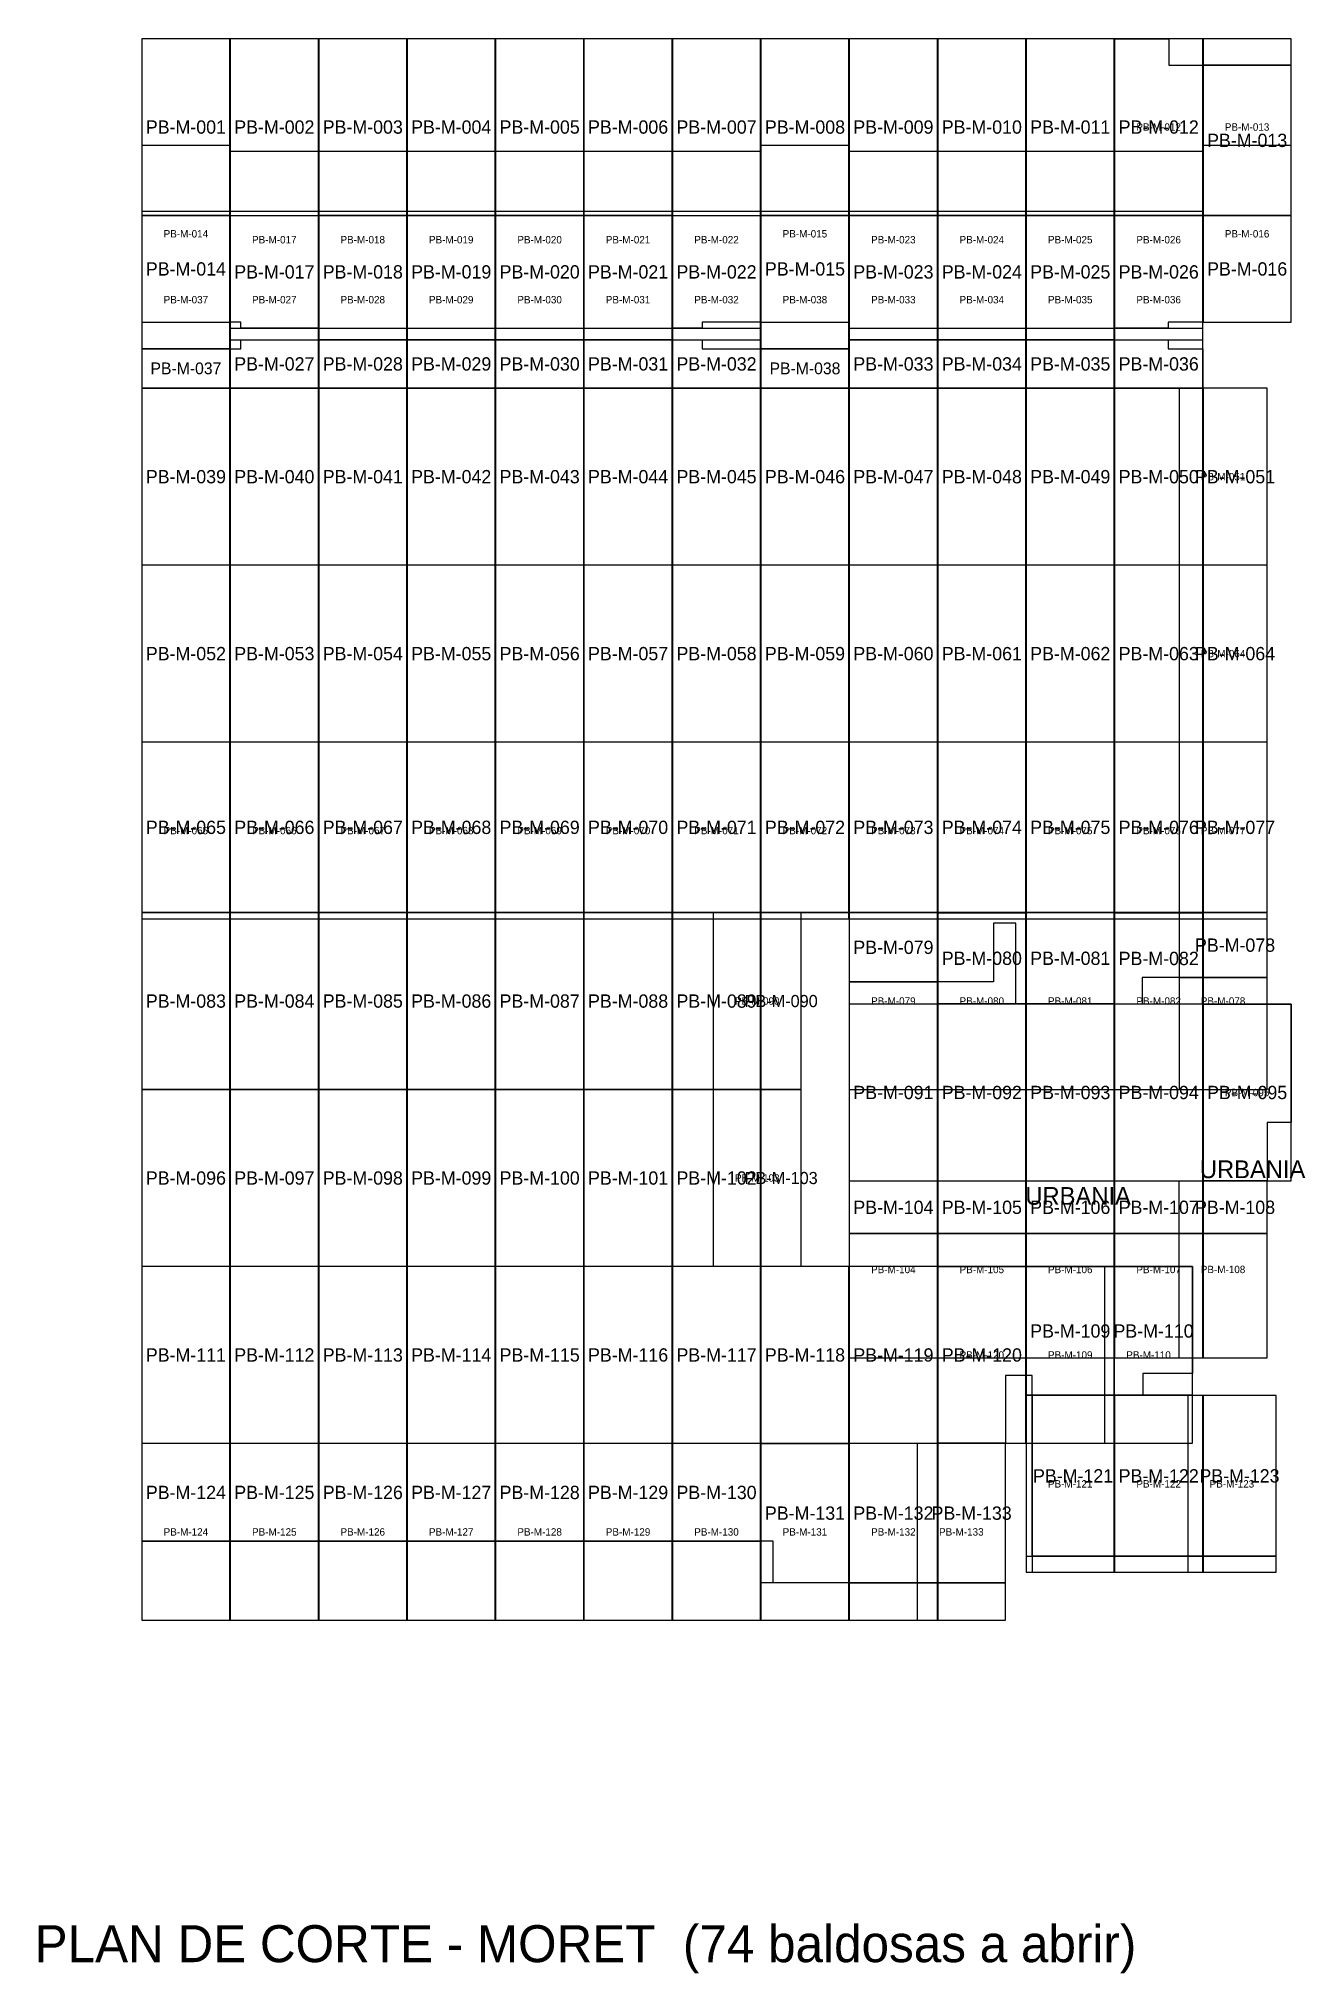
# Model space of a CAD drawing. Header units: metres. Extents: x 315 to 341.7, y -151.2 to -120.
# Drawn here: x 315.76 to 324.33, y -133.77 to -120.7 of the extents above; entities that cross this region are included whole.
import ezdxf
from ezdxf.enums import TextEntityAlignment as Align

# ---------------------------------------------------------------- set-up
doc = ezdxf.new("R2010")
doc.units = ezdxf.units.M
for name, color, linetype in [('CORTE-TEXTO', 5, 'Continuous'), ('ETIQUETAS', 7, 'Continuous'), ('PISO-MORET', 30, 'Continuous'), ('SOBRANTES-MAPA', 6, 'Continuous'), ('SOBRANTES-RECORTE', 2, 'Continuous'), ('SOBRANTES-TEXTO', 6, 'Continuous'), ('URBANIA-LAVANDERIA', 5, 'Continuous')]:
    doc.layers.add(name, color=color, linetype=linetype)

msp = doc.modelspace()

# ---------------------------------------------------------------- texts
at = {"layer": 'CORTE-TEXTO'}
msp.add_text('PLAN DE CORTE - MORET  (74 baldosas a abrir)', height=0.25, dxfattribs=at).set_placement((319.4588, -133.5738), align=Align.MIDDLE_CENTER)
at = {"layer": 'ETIQUETAS'}
for s, height, p in [('PB-M-001', 0.09, (316.757, -121.296)), ('PB-M-002', 0.09, (317.355, -121.296)), ('PB-M-003', 0.09, (317.953, -121.296)), ('PB-M-004', 0.09, (318.551, -121.296)), ('PB-M-005', 0.09, (319.149, -121.296)), ('PB-M-006', 0.09, (319.747, -121.296)), ('PB-M-007', 0.09, (320.345, -121.296)), ('PB-M-008', 0.09, (320.943, -121.296)), ('PB-M-009', 0.09, (321.541, -121.296)), ('PB-M-010', 0.09, (322.139, -121.296)), ('PB-M-011', 0.09, (322.737, -121.296)), ('PB-M-012', 0.09, (323.335, -121.296)), ('PB-M-013', 0.09, (323.933, -121.386)), ('PB-M-014', 0.09, (316.757, -122.255)), ('PB-M-017', 0.09, (317.355, -122.275)), ('PB-M-018', 0.09, (317.953, -122.275)), ('PB-M-019', 0.09, (318.551, -122.275)), ('PB-M-020', 0.09, (319.149, -122.275)), ('PB-M-021', 0.09, (319.747, -122.275)), ('PB-M-022', 0.09, (320.345, -122.275)), ('PB-M-015', 0.09, (320.943, -122.255)), ('PB-M-023', 0.09, (321.541, -122.275)), ('PB-M-024', 0.09, (322.139, -122.275)), ('PB-M-025', 0.09, (322.737, -122.275)), ('PB-M-026', 0.09, (323.335, -122.275)), ('PB-M-016', 0.09, (323.933, -122.255)), ('PB-M-037', 0.07959, (316.757, -122.927)), ('PB-M-027', 0.09, (317.355, -122.897)), ('PB-M-028', 0.09, (317.953, -122.897)), ('PB-M-029', 0.09, (318.551, -122.897)), ('PB-M-030', 0.09, (319.149, -122.897)), ('PB-M-031', 0.09, (319.747, -122.897)), ('PB-M-032', 0.09, (320.345, -122.897)), ('PB-M-038', 0.07959, (320.943, -122.927)), ('PB-M-033', 0.09, (321.541, -122.897)), ('PB-M-034', 0.09, (322.139, -122.897)), ('PB-M-035', 0.09, (322.737, -122.897)), ('PB-M-036', 0.09, (323.335, -122.897)), ('PB-M-039', 0.09, (316.757, -123.659)), ('PB-M-040', 0.09, (317.355, -123.659)), ('PB-M-041', 0.09, (317.953, -123.659)), ('PB-M-042', 0.09, (318.551, -123.659)), ('PB-M-043', 0.09, (319.149, -123.659)), ('PB-M-044', 0.09, (319.747, -123.659)), ('PB-M-045', 0.09, (320.345, -123.659)), ('PB-M-046', 0.09, (320.943, -123.659)), ('PB-M-047', 0.09, (321.541, -123.659)), ('PB-M-048', 0.09, (322.139, -123.659)), ('PB-M-049', 0.09, (322.737, -123.659)), ('PB-M-050', 0.09, (323.335, -123.659)), ('PB-M-051', 0.09, (323.851, -123.659)), ('PB-M-052', 0.09, (316.757, -124.855)), ('PB-M-053', 0.09, (317.355, -124.855)), ('PB-M-054', 0.09, (317.953, -124.855)), ('PB-M-055', 0.09, (318.551, -124.855)), ('PB-M-056', 0.09, (319.149, -124.855)), ('PB-M-057', 0.09, (319.747, -124.855)), ('PB-M-058', 0.09, (320.345, -124.855)), ('PB-M-059', 0.09, (320.943, -124.855)), ('PB-M-060', 0.09, (321.541, -124.855)), ('PB-M-061', 0.09, (322.139, -124.855)), ('PB-M-062', 0.09, (322.737, -124.855)), ('PB-M-063', 0.09, (323.335, -124.855)), ('PB-M-064', 0.09, (323.851, -124.855)), ('PB-M-065', 0.09, (316.757, -126.029)), ('PB-M-066', 0.09, (317.355, -126.029)), ('PB-M-067', 0.09, (317.953, -126.029)), ('PB-M-068', 0.09, (318.551, -126.029)), ('PB-M-069', 0.09, (319.149, -126.029)), ('PB-M-070', 0.09, (319.747, -126.029)), ('PB-M-071', 0.09, (320.345, -126.029)), ('PB-M-072', 0.09, (320.943, -126.029)), ('PB-M-073', 0.09, (321.541, -126.029)), ('PB-M-074', 0.09, (322.139, -126.029)), ('PB-M-075', 0.09, (322.737, -126.029)), ('PB-M-076', 0.09, (323.335, -126.029)), ('PB-M-077', 0.09, (323.851, -126.029)), ('PB-M-079', 0.09, (321.541, -126.84)), ('PB-M-078', 0.09, (323.851, -126.825)), ('PB-M-080', 0.09, (322.139, -126.914)), ('PB-M-081', 0.09, (322.737, -126.914)), ('PB-M-082', 0.09, (323.335, -126.915)), ('PB-M-083', 0.09, (316.757, -127.203)), ('PB-M-084', 0.09, (317.355, -127.203)), ('PB-M-085', 0.09, (317.953, -127.203)), ('PB-M-086', 0.09, (318.551, -127.203)), ('PB-M-087', 0.09, (319.149, -127.203)), ('PB-M-088', 0.09, (319.747, -127.203)), ('PB-M-089', 0.09, (320.345, -127.203)), ('PB-M-090', 0.08211, (320.782, -127.203)), ('PB-M-091', 0.09, (321.541, -127.821)), ('PB-M-092', 0.09, (322.139, -127.821)), ('PB-M-093', 0.09, (322.737, -127.821)), ('PB-M-094', 0.09, (323.335, -127.821)), ('PB-M-095', 0.09, (323.933, -127.821)), ('PB-M-096', 0.09, (316.757, -128.399)), ('PB-M-097', 0.09, (317.355, -128.399)), ('PB-M-098', 0.09, (317.953, -128.399)), ('PB-M-099', 0.09, (318.551, -128.399)), ('PB-M-100', 0.09, (319.149, -128.399)), ('PB-M-101', 0.09, (319.747, -128.399)), ('PB-M-102', 0.09, (320.345, -128.399)), ('PB-M-103', 0.08211, (320.782, -128.399)), ('PB-M-104', 0.09, (321.541, -128.597)), ('PB-M-105', 0.09, (322.139, -128.597)), ('PB-M-106', 0.09, (322.737, -128.597)), ('PB-M-107', 0.09, (323.335, -128.597)), ('PB-M-108', 0.09, (323.851, -128.597)), ('PB-M-109', 0.09, (322.737, -129.433)), ('PB-M-110', 0.09, (323.3, -129.433)), ('PB-M-111', 0.09, (316.757, -129.595)), ('PB-M-112', 0.09, (317.355, -129.595)), ('PB-M-113', 0.09, (317.953, -129.595)), ('PB-M-114', 0.09, (318.551, -129.595)), ('PB-M-115', 0.09, (319.149, -129.595)), ('PB-M-116', 0.09, (319.747, -129.595)), ('PB-M-117', 0.09, (320.345, -129.595)), ('PB-M-118', 0.09, (320.943, -129.595)), ('PB-M-119', 0.09, (321.541, -129.595)), ('PB-M-120', 0.09, (322.139, -129.595)), ('PB-M-124', 0.09, (316.757, -130.524)), ('PB-M-125', 0.09, (317.355, -130.524)), ('PB-M-126', 0.09, (317.953, -130.524)), ('PB-M-127', 0.09, (318.551, -130.524)), ('PB-M-128', 0.09, (319.149, -130.524)), ('PB-M-129', 0.09, (319.747, -130.524)), ('PB-M-130', 0.09, (320.345, -130.524)), ('PB-M-121', 0.09, (322.756, -130.412)), ('PB-M-122', 0.09, (323.335, -130.412)), ('PB-M-123', 0.09, (323.881, -130.412)), ('PB-M-131', 0.09, (320.943, -130.664)), ('PB-M-132', 0.09, (321.541, -130.664)), ('PB-M-133', 0.09, (322.07, -130.664))]:
    msp.add_text(s, height=height, dxfattribs=at).set_placement(p, align=Align.MIDDLE_CENTER)
at = {"layer": 'SOBRANTES-TEXTO'}
for s, p in [('PB-M-012', (323.3347, -121.2959)), ('PB-M-013', (323.9326, -121.2959)), ('PB-M-014', (316.7568, -122.0175)), ('PB-M-017', (317.3548, -122.0575)), ('PB-M-018', (317.9528, -122.0575)), ('PB-M-019', (318.5508, -122.0575)), ('PB-M-020', (319.1488, -122.0575)), ('PB-M-021', (319.7467, -122.0575)), ('PB-M-022', (320.3447, -122.0575)), ('PB-M-015', (320.9427, -122.0175)), ('PB-M-023', (321.5407, -122.0575)), ('PB-M-024', (322.1387, -122.0575)), ('PB-M-025', (322.7367, -122.0575)), ('PB-M-026', (323.3347, -122.0575)), ('PB-M-016', (323.9326, -122.0175)), ('PB-M-037', (316.7568, -122.4629)), ('PB-M-027', (317.3548, -122.4629)), ('PB-M-028', (317.9528, -122.4629)), ('PB-M-029', (318.5508, -122.4629)), ('PB-M-030', (319.1488, -122.4629)), ('PB-M-031', (319.7467, -122.4629)), ('PB-M-032', (320.3447, -122.4629)), ('PB-M-038', (320.9427, -122.4629)), ('PB-M-033', (321.5407, -122.4629)), ('PB-M-034', (322.1387, -122.4629)), ('PB-M-035', (322.7367, -122.4629)), ('PB-M-036', (323.3347, -122.4629)), ('PB-M-051', (323.7702, -123.6589)), ('PB-M-064', (323.7702, -124.8549)), ('PB-M-065', (316.7568, -126.0509)), ('PB-M-066', (317.3548, -126.0509)), ('PB-M-067', (317.9528, -126.0509)), ('PB-M-068', (318.5508, -126.0509)), ('PB-M-069', (319.1488, -126.0509)), ('PB-M-070', (319.7467, -126.0509)), ('PB-M-071', (320.3447, -126.0509)), ('PB-M-072', (320.9427, -126.0509)), ('PB-M-073', (321.5407, -126.0509)), ('PB-M-074', (322.1387, -126.0509)), ('PB-M-075', (322.7367, -126.0509)), ('PB-M-076', (323.3347, -126.0509)), ('PB-M-077', (323.7702, -126.0509)), ('PB-M-090', (320.6204, -127.2029)), ('PB-M-079', (321.5407, -127.2029)), ('PB-M-080', (322.1387, -127.2029)), ('PB-M-081', (322.7367, -127.2029)), ('PB-M-082', (323.3347, -127.2029)), ('PB-M-078', (323.7702, -127.2029)), ('PB-M-095', (323.9326, -127.8212)), ('PB-M-103', (320.6204, -128.3989)), ('PB-M-104', (321.5407, -129.0172)), ('PB-M-105', (322.1387, -129.0172)), ('PB-M-106', (322.7367, -129.0172)), ('PB-M-107', (323.3347, -129.0172)), ('PB-M-108', (323.77, -129.017)), ('PB-M-120', (322.1387, -129.5949)), ('PB-M-109', (322.7367, -129.5949)), ('PB-M-110', (323.2662, -129.5949)), ('PB-M-121', (322.7366, -130.4661)), ('PB-M-122', (323.3347, -130.4661)), ('PB-M-123', (323.8301, -130.4661)), ('PB-M-124', (316.7568, -130.7909)), ('PB-M-125', (317.3548, -130.7909)), ('PB-M-126', (317.9528, -130.7909)), ('PB-M-127', (318.5508, -130.7909)), ('PB-M-128', (319.1488, -130.7909)), ('PB-M-129', (319.7467, -130.7909)), ('PB-M-130', (320.3447, -130.7909)), ('PB-M-131', (320.9427, -130.7909)), ('PB-M-132', (321.5407, -130.7909)), ('PB-M-133', (322.0003, -130.7909))]:
    msp.add_text(s, height=0.05, dxfattribs=at).set_placement(p, align=Align.MIDDLE_CENTER)
at = {"layer": 'URBANIA-LAVANDERIA'}
for p in [(323.97, -128.34), (322.79, -128.52)]:
    msp.add_text('URBANIA', height=0.12, dxfattribs=at).set_placement(p, align=Align.MIDDLE_CENTER)

# ---------------------------------------------------------------- linework, layer by layer
at = {"layer": 'PISO-MORET'}
for points in [[(316.4588, -121.8929), (317.0548, -121.8929), (317.0548, -120.6989), (316.4588, -120.6989)], [(317.0568, -121.8929), (317.6528, -121.8929), (317.6528, -120.6989), (317.0568, -120.6989)], [(317.6548, -121.8929), (318.2508, -121.8929), (318.2508, -120.6989), (317.6548, -120.6989)], [(318.2528, -121.8929), (318.8488, -121.8929), (318.8488, -120.6989), (318.2528, -120.6989)], [(318.8508, -121.8929), (319.4468, -121.8929), (319.4468, -120.6989), (318.8508, -120.6989)], [(319.4487, -121.8929), (320.0447, -121.8929), (320.0447, -120.6989), (319.4487, -120.6989)], [(320.0467, -121.8929), (320.6427, -121.8929), (320.6427, -120.6989), (320.0467, -120.6989)], [(320.6447, -121.8929), (321.2407, -121.8929), (321.2407, -120.6989), (320.6447, -120.6989)], [(321.2427, -121.8929), (321.8387, -121.8929), (321.8387, -120.6989), (321.2427, -120.6989)], [(321.8407, -121.8929), (322.4367, -121.8929), (322.4367, -120.6989), (321.8407, -120.6989)], [(322.4387, -121.8929), (323.0347, -121.8929), (323.0347, -120.6989), (322.4387, -120.6989)], [(323.6327, -121.8929), (323.0367, -121.8929), (323.0367, -120.6989), (323.4043, -120.6989), (323.4043, -120.8789), (323.6327, -120.8789)], [(323.6346, -121.8929), (324.2306, -121.8929), (324.2306, -120.8789), (323.6346, -120.8789)], [(316.4588, -122.6145), (317.0548, -122.6145), (317.0548, -121.8948), (316.4588, -121.8948)], [(317.0568, -121.8948), (317.6528, -121.8948), (317.6528, -122.6545), (317.1288, -122.6545), (317.1288, -122.6145), (317.0568, -122.6145)], [(317.6548, -122.6545), (318.2508, -122.6545), (318.2508, -121.8948), (317.6548, -121.8948)], [(318.2528, -122.6545), (318.8488, -122.6545), (318.8488, -121.8948), (318.2528, -121.8948)], [(318.8508, -122.6545), (319.4468, -122.6545), (319.4468, -121.8948), (318.8508, -121.8948)], [(319.4487, -122.6545), (320.0447, -122.6545), (320.0447, -121.8948), (319.4487, -121.8948)], [(320.0467, -122.6545), (320.0467, -121.8948), (320.6427, -121.8948), (320.6427, -122.6145), (320.2485, -122.6145), (320.2485, -122.6545)], [(320.6447, -122.6145), (321.2407, -122.6145), (321.2407, -121.8948), (320.6447, -121.8948)], [(321.2427, -122.6545), (321.8387, -122.6545), (321.8387, -121.8948), (321.2427, -121.8948)], [(321.8407, -122.6545), (322.4367, -122.6545), (322.4367, -121.8948), (321.8407, -121.8948)], [(322.4387, -122.6545), (323.0347, -122.6545), (323.0347, -121.8948), (322.4387, -121.8948)], [(323.0367, -122.6545), (323.0367, -121.8948), (323.6327, -121.8948), (323.6327, -122.6145), (323.3983, -122.6145), (323.3983, -122.6545)], [(323.6346, -122.6145), (324.2306, -122.6145), (324.2306, -121.8948), (323.6346, -121.8948)], [(317.6528, -122.7346), (317.6528, -123.0599), (317.0568, -123.0599), (317.0568, -122.7945), (317.1288, -122.7945), (317.1288, -122.7346)], [(317.6548, -123.0599), (318.2508, -123.0599), (318.2508, -122.7346), (317.6548, -122.7346)], [(318.2528, -123.0599), (318.8488, -123.0599), (318.8488, -122.7346), (318.2528, -122.7346)], [(318.8508, -123.0599), (319.4468, -123.0599), (319.4468, -122.7346), (318.8508, -122.7346)], [(319.4487, -123.0599), (320.0447, -123.0599), (320.0447, -122.7346), (319.4487, -122.7346)], [(320.6427, -123.0599), (320.0467, -123.0599), (320.0467, -122.7346), (320.2485, -122.7346), (320.2485, -122.7945), (320.6427, -122.7945)], [(321.2427, -123.0599), (321.8387, -123.0599), (321.8387, -122.7346), (321.2427, -122.7346)], [(321.8407, -123.0599), (322.4367, -123.0599), (322.4367, -122.7346), (321.8407, -122.7346)], [(322.4387, -123.0599), (323.0347, -123.0599), (323.0347, -122.7346), (322.4387, -122.7346)], [(323.6327, -123.0599), (323.0367, -123.0599), (323.0367, -122.7346), (323.3983, -122.7346), (323.3983, -122.7945), (323.6327, -122.7945)], [(316.4588, -123.0599), (317.0548, -123.0599), (317.0548, -122.7946), (316.4588, -122.7946)], [(320.6447, -123.0599), (321.2407, -123.0599), (321.2407, -122.7946), (320.6447, -122.7946)], [(316.4588, -124.2559), (317.0548, -124.2559), (317.0548, -123.0619), (316.4588, -123.0619)], [(317.0568, -124.2559), (317.6528, -124.2559), (317.6528, -123.0619), (317.0568, -123.0619)], [(317.6548, -124.2559), (318.2508, -124.2559), (318.2508, -123.0619), (317.6548, -123.0619)], [(318.2528, -124.2559), (318.8488, -124.2559), (318.8488, -123.0619), (318.2528, -123.0619)], [(318.8508, -124.2559), (319.4468, -124.2559), (319.4468, -123.0619), (318.8508, -123.0619)], [(319.4487, -124.2559), (320.0447, -124.2559), (320.0447, -123.0619), (319.4487, -123.0619)], [(320.0467, -124.2559), (320.6427, -124.2559), (320.6427, -123.0619), (320.0467, -123.0619)], [(320.6447, -124.2559), (321.2407, -124.2559), (321.2407, -123.0619), (320.6447, -123.0619)], [(321.2427, -124.2559), (321.8387, -124.2559), (321.8387, -123.0619), (321.2427, -123.0619)], [(321.8407, -124.2559), (322.4367, -124.2559), (322.4367, -123.0619), (321.8407, -123.0619)], [(322.4387, -124.2559), (323.0347, -124.2559), (323.0347, -123.0619), (322.4387, -123.0619)], [(323.0367, -124.2559), (323.6327, -124.2559), (323.6327, -123.0619), (323.0367, -123.0619)], [(323.6346, -124.2559), (324.0682, -124.2559), (324.0682, -123.0619), (323.6346, -123.0619)], [(316.4588, -125.4519), (317.0548, -125.4519), (317.0548, -124.2579), (316.4588, -124.2579)], [(317.0568, -125.4519), (317.6528, -125.4519), (317.6528, -124.2579), (317.0568, -124.2579)], [(317.6548, -125.4519), (318.2508, -125.4519), (318.2508, -124.2579), (317.6548, -124.2579)], [(318.2528, -125.4519), (318.8488, -125.4519), (318.8488, -124.2579), (318.2528, -124.2579)], [(318.8508, -125.4519), (319.4468, -125.4519), (319.4468, -124.2579), (318.8508, -124.2579)], [(319.4487, -125.4519), (320.0447, -125.4519), (320.0447, -124.2579), (319.4487, -124.2579)], [(320.0467, -125.4519), (320.6427, -125.4519), (320.6427, -124.2579), (320.0467, -124.2579)], [(320.6447, -125.4519), (321.2407, -125.4519), (321.2407, -124.2579), (320.6447, -124.2579)], [(321.2427, -125.4519), (321.8387, -125.4519), (321.8387, -124.2579), (321.2427, -124.2579)], [(321.8407, -125.4519), (322.4367, -125.4519), (322.4367, -124.2579), (321.8407, -124.2579)], [(322.4387, -125.4519), (323.0347, -125.4519), (323.0347, -124.2579), (322.4387, -124.2579)], [(323.0367, -125.4519), (323.6327, -125.4519), (323.6327, -124.2579), (323.0367, -124.2579)], [(323.6346, -125.4519), (324.0682, -125.4519), (324.0682, -124.2579), (323.6346, -124.2579)], [(316.4588, -126.6039), (317.0548, -126.6039), (317.0548, -125.4539), (316.4588, -125.4539)], [(317.0568, -126.6039), (317.6528, -126.6039), (317.6528, -125.4539), (317.0568, -125.4539)], [(317.6548, -126.6039), (318.2508, -126.6039), (318.2508, -125.4539), (317.6548, -125.4539)], [(318.2528, -126.6039), (318.8488, -126.6039), (318.8488, -125.4539), (318.2528, -125.4539)], [(318.8508, -126.6039), (319.4468, -126.6039), (319.4468, -125.4539), (318.8508, -125.4539)], [(319.4487, -126.6039), (320.0447, -126.6039), (320.0447, -125.4539), (319.4487, -125.4539)], [(320.0467, -126.6039), (320.6427, -126.6039), (320.6427, -125.4539), (320.0467, -125.4539)], [(320.6447, -126.6039), (321.2407, -126.6039), (321.2407, -125.4539), (320.6447, -125.4539)], [(321.2427, -126.6039), (321.8387, -126.6039), (321.8387, -125.4539), (321.2427, -125.4539)], [(321.8407, -126.6039), (322.4367, -126.6039), (322.4367, -125.4539), (321.8407, -125.4539)], [(322.4387, -126.6039), (323.0347, -126.6039), (323.0347, -125.4539), (322.4387, -125.4539)], [(323.0367, -126.6039), (323.6327, -126.6039), (323.6327, -125.4539), (323.0367, -125.4539)], [(323.6346, -126.6039), (324.0682, -126.6039), (324.0682, -125.4539), (323.6346, -125.4539)], [(316.4588, -127.7999), (317.0548, -127.7999), (317.0548, -126.6059), (316.4588, -126.6059)], [(317.0568, -127.7999), (317.6528, -127.7999), (317.6528, -126.6059), (317.0568, -126.6059)], [(317.6548, -127.7999), (318.2508, -127.7999), (318.2508, -126.6059), (317.6548, -126.6059)], [(318.2528, -127.7999), (318.8488, -127.7999), (318.8488, -126.6059), (318.2528, -126.6059)], [(318.8508, -127.7999), (319.4468, -127.7999), (319.4468, -126.6059), (318.8508, -126.6059)], [(319.4487, -127.7999), (320.0447, -127.7999), (320.0447, -126.6059), (319.4487, -126.6059)], [(320.0467, -127.7999), (320.6427, -127.7999), (320.6427, -126.6059), (320.0467, -126.6059)], [(320.6447, -127.7999), (320.9184, -127.7999), (320.9184, -126.6059), (320.6447, -126.6059)], [(321.2427, -127.0739), (321.8387, -127.0739), (321.8387, -126.6059), (321.2427, -126.6059)], [(321.8407, -126.6059), (322.4367, -126.6059), (322.4367, -127.2222), (322.3683, -127.2222), (322.3683, -126.6769), (322.2188, -126.6769), (322.2188, -127.0739), (321.8407, -127.0739)], [(322.4387, -127.2222), (323.0347, -127.2222), (323.0347, -126.6059), (322.4387, -126.6059)], [(323.0367, -127.2242), (323.0367, -126.6059), (323.6327, -126.6059), (323.6327, -127.0442), (323.2227, -127.0442), (323.2227, -127.2242)], [(323.6346, -127.0442), (324.0682, -127.0442), (324.0682, -126.6059), (323.6346, -126.6059)], [(321.2427, -128.4182), (321.8387, -128.4182), (321.8387, -127.2242), (321.2427, -127.2242)], [(321.8407, -128.4182), (322.4367, -128.4182), (322.4367, -127.2242), (321.8407, -127.2242)], [(322.4387, -128.4182), (323.0347, -128.4182), (323.0347, -127.2242), (322.4387, -127.2242)], [(323.0367, -128.4182), (323.6327, -128.4182), (323.6327, -127.2242), (323.0367, -127.2242)], [(323.6346, -128.4182), (323.6346, -127.2242), (324.2306, -127.2242), (324.2306, -128.0241), (324.0682, -128.0241), (324.0682, -128.4182)], [(316.4588, -128.9959), (317.0548, -128.9959), (317.0548, -127.8019), (316.4588, -127.8019)], [(317.0568, -128.9959), (317.6528, -128.9959), (317.6528, -127.8019), (317.0568, -127.8019)], [(317.6548, -128.9959), (318.2508, -128.9959), (318.2508, -127.8019), (317.6548, -127.8019)], [(318.2528, -128.9959), (318.8488, -128.9959), (318.8488, -127.8019), (318.2528, -127.8019)], [(318.8508, -128.9959), (319.4468, -128.9959), (319.4468, -127.8019), (318.8508, -127.8019)], [(319.4487, -128.9959), (320.0447, -128.9959), (320.0447, -127.8019), (319.4487, -127.8019)], [(320.0467, -128.9959), (320.6427, -128.9959), (320.6427, -127.8019), (320.0467, -127.8019)], [(320.6447, -128.9959), (320.9184, -128.9959), (320.9184, -127.8019), (320.6447, -127.8019)], [(321.2427, -128.7741), (321.8387, -128.7741), (321.8387, -128.4202), (321.2427, -128.4202)], [(321.8407, -128.7741), (322.4367, -128.7741), (322.4367, -128.4202), (321.8407, -128.4202)], [(322.4387, -128.7741), (323.0347, -128.7741), (323.0347, -128.4202), (322.4387, -128.4202)], [(323.0367, -128.7741), (323.6327, -128.7741), (323.6327, -128.4202), (323.0367, -128.4202)], [(323.635, -128.774), (324.068, -128.774), (324.068, -128.42), (323.635, -128.42)], [(316.4588, -130.1919), (317.0548, -130.1919), (317.0548, -128.9979), (316.4588, -128.9979)], [(317.0568, -130.1919), (317.6528, -130.1919), (317.6528, -128.9979), (317.0568, -128.9979)], [(317.6548, -130.1919), (318.2508, -130.1919), (318.2508, -128.9979), (317.6548, -128.9979)], [(318.2528, -130.1919), (318.8488, -130.1919), (318.8488, -128.9979), (318.2528, -128.9979)], [(318.8508, -130.1919), (319.4468, -130.1919), (319.4468, -128.9979), (318.8508, -128.9979)], [(319.4487, -130.1919), (320.0447, -130.1919), (320.0447, -128.9979), (319.4487, -128.9979)], [(320.0467, -130.1919), (320.6427, -130.1919), (320.6427, -128.9979), (320.0467, -128.9979)], [(320.6447, -130.1919), (321.2407, -130.1919), (321.2407, -128.9979), (320.6447, -128.9979)], [(321.2427, -130.1919), (321.8387, -130.1919), (321.8387, -128.9979), (321.2427, -128.9979)], [(321.8407, -130.1919), (321.8407, -128.9979), (322.4367, -128.9979), (322.4367, -130.1919), (322.4367, -130.1919), (322.4367, -129.734), (322.2983, -129.734), (322.2983, -130.1919)], [(322.4387, -128.9979), (323.0347, -128.9979), (323.0347, -129.8671), (322.4783, -129.8671), (322.4783, -129.734), (322.4387, -129.734)], [(323.0367, -129.8671), (323.0367, -128.9979), (323.5642, -128.9979), (323.5642, -129.7191), (323.2283, -129.7191), (323.2283, -129.8671)], [(322.4783, -130.9539), (323.0346, -130.9539), (323.0346, -129.8691), (322.4783, -129.8691)], [(323.0367, -130.9539), (323.6327, -130.9539), (323.6327, -129.8691), (323.0367, -129.8691)], [(323.6346, -130.9539), (324.1281, -130.9539), (324.1281, -129.8691), (323.6346, -129.8691)], [(316.4588, -130.8539), (317.0548, -130.8539), (317.0548, -130.1939), (316.4588, -130.1939)], [(317.0568, -130.8539), (317.6528, -130.8539), (317.6528, -130.1939), (317.0568, -130.1939)], [(317.6548, -130.8539), (318.2508, -130.8539), (318.2508, -130.1939), (317.6548, -130.1939)], [(318.2528, -130.8539), (318.8488, -130.8539), (318.8488, -130.1939), (318.2528, -130.1939)], [(318.8508, -130.8539), (319.4468, -130.8539), (319.4468, -130.1939), (318.8508, -130.1939)], [(319.4487, -130.8539), (320.0447, -130.8539), (320.0447, -130.1939), (319.4487, -130.1939)], [(320.0467, -130.8539), (320.6427, -130.8539), (320.6427, -130.1939), (320.0467, -130.1939)], [(320.6447, -130.1939), (321.2407, -130.1939), (321.2407, -131.1339), (320.7285, -131.1339), (320.7285, -130.8539), (320.6447, -130.8539)], [(321.2427, -131.1339), (321.8387, -131.1339), (321.8387, -130.1939), (321.2427, -130.1939)], [(321.8407, -131.1339), (322.2983, -131.1339), (322.2983, -130.1939), (321.8407, -130.1939)]]:
    msp.add_lwpolyline(points, close=True, dxfattribs=at)
at = {"layer": 'SOBRANTES-MAPA'}
for points in [[(323.0367, -121.8929), (323.6327, -121.8929), (323.6327, -120.6989), (323.0367, -120.6989)], [(323.6346, -121.8929), (324.2306, -121.8929), (324.2306, -120.6989), (323.6346, -120.6989)], [(316.4588, -122.6145), (317.0548, -122.6145), (317.0548, -121.4205), (316.4588, -121.4205)], [(317.0568, -122.6545), (317.6528, -122.6545), (317.6528, -121.4605), (317.0568, -121.4605)], [(317.6548, -122.6545), (318.2508, -122.6545), (318.2508, -121.4605), (317.6548, -121.4605)], [(318.2528, -122.6545), (318.8488, -122.6545), (318.8488, -121.4605), (318.2528, -121.4605)], [(318.8508, -122.6545), (319.4468, -122.6545), (319.4468, -121.4605), (318.8508, -121.4605)], [(319.4487, -122.6545), (320.0447, -122.6545), (320.0447, -121.4605), (319.4487, -121.4605)], [(320.0467, -122.6545), (320.6427, -122.6545), (320.6427, -121.4605), (320.0467, -121.4605)], [(320.6447, -122.6145), (321.2407, -122.6145), (321.2407, -121.4205), (320.6447, -121.4205)], [(321.2427, -122.6545), (321.8387, -122.6545), (321.8387, -121.4605), (321.2427, -121.4605)], [(321.8407, -122.6545), (322.4367, -122.6545), (322.4367, -121.4605), (321.8407, -121.4605)], [(322.4387, -122.6545), (323.0347, -122.6545), (323.0347, -121.4605), (322.4387, -121.4605)], [(323.0367, -122.6545), (323.6327, -122.6545), (323.6327, -121.4605), (323.0367, -121.4605)], [(323.6346, -122.6145), (324.2306, -122.6145), (324.2306, -121.4205), (323.6346, -121.4205)], [(316.4588, -123.0599), (317.0548, -123.0599), (317.0548, -121.8659), (316.4588, -121.8659)], [(317.0568, -123.0599), (317.6528, -123.0599), (317.6528, -121.8659), (317.0568, -121.8659)], [(317.6548, -123.0599), (318.2508, -123.0599), (318.2508, -121.8659), (317.6548, -121.8659)], [(318.2528, -123.0599), (318.8488, -123.0599), (318.8488, -121.8659), (318.2528, -121.8659)], [(318.8508, -123.0599), (319.4468, -123.0599), (319.4468, -121.8659), (318.8508, -121.8659)], [(319.4487, -123.0599), (320.0447, -123.0599), (320.0447, -121.8659), (319.4487, -121.8659)], [(320.0467, -123.0599), (320.6427, -123.0599), (320.6427, -121.8659), (320.0467, -121.8659)], [(320.6447, -123.0599), (321.2407, -123.0599), (321.2407, -121.8659), (320.6447, -121.8659)], [(321.2427, -123.0599), (321.8387, -123.0599), (321.8387, -121.8659), (321.2427, -121.8659)], [(321.8407, -123.0599), (322.4367, -123.0599), (322.4367, -121.8659), (321.8407, -121.8659)], [(322.4387, -123.0599), (323.0347, -123.0599), (323.0347, -121.8659), (322.4387, -121.8659)], [(323.0367, -123.0599), (323.6327, -123.0599), (323.6327, -121.8659), (323.0367, -121.8659)], [(323.4722, -124.2559), (324.0682, -124.2559), (324.0682, -123.0619), (323.4722, -123.0619)], [(323.4722, -125.4519), (324.0682, -125.4519), (324.0682, -124.2579), (323.4722, -124.2579)], [(316.4588, -126.6479), (317.0548, -126.6479), (317.0548, -125.4539), (316.4588, -125.4539)], [(317.0568, -126.6479), (317.6528, -126.6479), (317.6528, -125.4539), (317.0568, -125.4539)], [(317.6548, -126.6479), (318.2508, -126.6479), (318.2508, -125.4539), (317.6548, -125.4539)], [(318.2528, -126.6479), (318.8488, -126.6479), (318.8488, -125.4539), (318.2528, -125.4539)], [(318.8508, -126.6479), (319.4468, -126.6479), (319.4468, -125.4539), (318.8508, -125.4539)], [(319.4487, -126.6479), (320.0447, -126.6479), (320.0447, -125.4539), (319.4487, -125.4539)], [(320.0467, -126.6479), (320.6427, -126.6479), (320.6427, -125.4539), (320.0467, -125.4539)], [(320.6447, -126.6479), (321.2407, -126.6479), (321.2407, -125.4539), (320.6447, -125.4539)], [(321.2427, -126.6479), (321.8387, -126.6479), (321.8387, -125.4539), (321.2427, -125.4539)], [(321.8407, -126.6479), (322.4367, -126.6479), (322.4367, -125.4539), (321.8407, -125.4539)], [(322.4387, -126.6479), (323.0347, -126.6479), (323.0347, -125.4539), (322.4387, -125.4539)], [(323.0367, -126.6479), (323.6327, -126.6479), (323.6327, -125.4539), (323.0367, -125.4539)], [(323.4722, -126.6479), (324.0682, -126.6479), (324.0682, -125.4539), (323.4722, -125.4539)], [(320.3224, -127.7999), (320.9184, -127.7999), (320.9184, -126.6059), (320.3224, -126.6059)], [(321.2427, -127.7999), (321.8387, -127.7999), (321.8387, -126.6059), (321.2427, -126.6059)], [(321.8407, -127.7999), (322.4367, -127.7999), (322.4367, -126.6059), (321.8407, -126.6059)], [(322.4387, -127.7999), (323.0347, -127.7999), (323.0347, -126.6059), (322.4387, -126.6059)], [(323.0367, -127.7999), (323.6327, -127.7999), (323.6327, -126.6059), (323.0367, -126.6059)], [(323.4722, -127.7999), (324.0682, -127.7999), (324.0682, -126.6059), (323.4722, -126.6059)], [(323.6346, -128.4182), (324.2306, -128.4182), (324.2306, -127.2242), (323.6346, -127.2242)], [(320.3224, -128.9959), (320.9184, -128.9959), (320.9184, -127.8019), (320.3224, -127.8019)], [(321.2427, -129.6142), (321.8387, -129.6142), (321.8387, -128.4202), (321.2427, -128.4202)], [(321.8407, -129.6142), (322.4367, -129.6142), (322.4367, -128.4202), (321.8407, -128.4202)], [(322.4387, -129.6142), (323.0347, -129.6142), (323.0347, -128.4202), (322.4387, -128.4202)], [(323.0367, -129.6142), (323.6327, -129.6142), (323.6327, -128.4202), (323.0367, -128.4202)], [(323.472, -129.614), (324.068, -129.614), (324.068, -128.42), (323.472, -128.42)], [(321.8407, -130.1919), (322.4367, -130.1919), (322.4367, -128.9979), (321.8407, -128.9979)], [(322.4387, -130.1919), (323.0347, -130.1919), (323.0347, -128.9979), (322.4387, -128.9979)], [(322.9682, -130.1919), (323.5642, -130.1919), (323.5642, -128.9979), (322.9682, -128.9979)], [(322.4386, -131.0631), (323.0346, -131.0631), (323.0346, -129.8691), (322.4386, -129.8691)], [(323.0367, -131.0631), (323.6327, -131.0631), (323.6327, -129.8691), (323.0367, -129.8691)], [(323.5321, -131.0631), (324.1281, -131.0631), (324.1281, -129.8691), (323.5321, -129.8691)], [(316.4588, -131.3879), (317.0548, -131.3879), (317.0548, -130.1939), (316.4588, -130.1939)], [(317.0568, -131.3879), (317.6528, -131.3879), (317.6528, -130.1939), (317.0568, -130.1939)], [(317.6548, -131.3879), (318.2508, -131.3879), (318.2508, -130.1939), (317.6548, -130.1939)], [(318.2528, -131.3879), (318.8488, -131.3879), (318.8488, -130.1939), (318.2528, -130.1939)], [(318.8508, -131.3879), (319.4468, -131.3879), (319.4468, -130.1939), (318.8508, -130.1939)], [(319.4487, -131.3879), (320.0447, -131.3879), (320.0447, -130.1939), (319.4487, -130.1939)], [(320.0467, -131.3879), (320.6427, -131.3879), (320.6427, -130.1939), (320.0467, -130.1939)], [(320.6447, -131.3879), (321.2407, -131.3879), (321.2407, -130.1939), (320.6447, -130.1939)], [(321.2427, -131.3879), (321.8387, -131.3879), (321.8387, -130.1939), (321.2427, -130.1939)], [(321.7023, -131.3879), (322.2983, -131.3879), (322.2983, -130.1939), (321.7023, -130.1939)]]:
    msp.add_lwpolyline(points, close=True, dxfattribs=at)
at = {"layer": 'SOBRANTES-RECORTE'}
for points in [[(323.6346, -120.8789), (324.2306, -120.8789), (324.2306, -120.6989), (323.6346, -120.6989)], [(316.4588, -121.8948), (317.0548, -121.8948), (317.0548, -121.4205), (316.4588, -121.4205)], [(317.0568, -121.8948), (317.6528, -121.8948), (317.6528, -121.4605), (317.0568, -121.4605)], [(317.6548, -121.8948), (318.2508, -121.8948), (318.2508, -121.4605), (317.6548, -121.4605)], [(318.2528, -121.8948), (318.8488, -121.8948), (318.8488, -121.4605), (318.2528, -121.4605)], [(318.8508, -121.8948), (319.4468, -121.8948), (319.4468, -121.4605), (318.8508, -121.4605)], [(319.4487, -121.8948), (320.0447, -121.8948), (320.0447, -121.4605), (319.4487, -121.4605)], [(320.0467, -121.8948), (320.6427, -121.8948), (320.6427, -121.4605), (320.0467, -121.4605)], [(320.6447, -121.8948), (321.2407, -121.8948), (321.2407, -121.4205), (320.6447, -121.4205)], [(321.2427, -121.8948), (321.8387, -121.8948), (321.8387, -121.4605), (321.2427, -121.4605)], [(321.8407, -121.8948), (322.4367, -121.8948), (322.4367, -121.4605), (321.8407, -121.4605)], [(322.4387, -121.8948), (323.0347, -121.8948), (323.0347, -121.4605), (322.4387, -121.4605)], [(323.0367, -121.8948), (323.6327, -121.8948), (323.6327, -121.4605), (323.0367, -121.4605)], [(323.6346, -121.8948), (324.2306, -121.8948), (324.2306, -121.4205), (323.6346, -121.4205)], [(316.4588, -122.7946), (317.0548, -122.7946), (317.0548, -121.8659), (316.4588, -121.8659)], [(317.0568, -122.7346), (317.6528, -122.7346), (317.6528, -121.8659), (317.0568, -121.8659)], [(317.6548, -122.7346), (318.2508, -122.7346), (318.2508, -121.8659), (317.6548, -121.8659)], [(318.2528, -122.7346), (318.8488, -122.7346), (318.8488, -121.8659), (318.2528, -121.8659)], [(318.8508, -122.7346), (319.4468, -122.7346), (319.4468, -121.8659), (318.8508, -121.8659)], [(319.4487, -122.7346), (320.0447, -122.7346), (320.0447, -121.8659), (319.4487, -121.8659)], [(320.0467, -122.7346), (320.6427, -122.7346), (320.6427, -121.8659), (320.0467, -121.8659)], [(320.6447, -122.7946), (321.2407, -122.7946), (321.2407, -121.8659), (320.6447, -121.8659)], [(321.2427, -122.7346), (321.8387, -122.7346), (321.8387, -121.8659), (321.2427, -121.8659)], [(321.8407, -122.7346), (322.4367, -122.7346), (322.4367, -121.8659), (321.8407, -121.8659)], [(322.4387, -122.7346), (323.0347, -122.7346), (323.0347, -121.8659), (322.4387, -121.8659)], [(323.0367, -122.7346), (323.6327, -122.7346), (323.6327, -121.8659), (323.0367, -121.8659)], [(323.4722, -124.2559), (323.6346, -124.2559), (323.6346, -123.0619), (323.4722, -123.0619)], [(323.4722, -125.4519), (323.6346, -125.4519), (323.6346, -124.2579), (323.4722, -124.2579)], [(323.4722, -126.6039), (323.6346, -126.6039), (323.6346, -125.4539), (323.4722, -125.4539)], [(316.4588, -126.6479), (317.0548, -126.6479), (317.0548, -126.6039), (316.4588, -126.6039)], [(317.0568, -126.6479), (317.6528, -126.6479), (317.6528, -126.6039), (317.0568, -126.6039)], [(317.6548, -126.6479), (318.2508, -126.6479), (318.2508, -126.6039), (317.6548, -126.6039)], [(318.2528, -126.6479), (318.8488, -126.6479), (318.8488, -126.6039), (318.2528, -126.6039)], [(318.8508, -126.6479), (319.4468, -126.6479), (319.4468, -126.6039), (318.8508, -126.6039)], [(319.4487, -126.6479), (320.0447, -126.6479), (320.0447, -126.6039), (319.4487, -126.6039)], [(320.0467, -126.6479), (320.6427, -126.6479), (320.6427, -126.6039), (320.0467, -126.6039)], [(320.3224, -127.7999), (320.6447, -127.7999), (320.6447, -126.6059), (320.3224, -126.6059)], [(320.6447, -126.6479), (321.2407, -126.6479), (321.2407, -126.6039), (320.6447, -126.6039)], [(321.2427, -126.6479), (321.8387, -126.6479), (321.8387, -126.6039), (321.2427, -126.6039)], [(321.8407, -126.6479), (322.4367, -126.6479), (322.4367, -126.6039), (321.8407, -126.6039)], [(322.4387, -126.6479), (323.0347, -126.6479), (323.0347, -126.6039), (322.4387, -126.6039)], [(323.0367, -126.6479), (323.6327, -126.6479), (323.6327, -126.6039), (323.0367, -126.6039)], [(323.4722, -127.0442), (323.6346, -127.0442), (323.6346, -126.6059), (323.4722, -126.6059)], [(323.6346, -126.6479), (324.0682, -126.6479), (324.0682, -126.6039), (323.6346, -126.6039)], [(321.2427, -127.7999), (321.8387, -127.7999), (321.8387, -127.0739), (321.2427, -127.0739)], [(323.6346, -127.7999), (324.0682, -127.7999), (324.0682, -127.0442), (323.6346, -127.0442)], [(321.8407, -127.7999), (322.4367, -127.7999), (322.4367, -127.2222), (321.8407, -127.2222)], [(322.4387, -127.7999), (323.0347, -127.7999), (323.0347, -127.2222), (322.4387, -127.2222)], [(323.0367, -127.7999), (323.6327, -127.7999), (323.6327, -127.2242), (323.0367, -127.2242)], [(320.3224, -128.9959), (320.6447, -128.9959), (320.6447, -127.8019), (320.3224, -127.8019)], [(323.472, -128.774), (323.635, -128.774), (323.635, -128.42), (323.472, -128.42)], [(321.2427, -129.6142), (321.8387, -129.6142), (321.8387, -128.7741), (321.2427, -128.7741)], [(321.8407, -129.6142), (322.4367, -129.6142), (322.4367, -128.7741), (321.8407, -128.7741)], [(322.4387, -129.6142), (323.0347, -129.6142), (323.0347, -128.7741), (322.4387, -128.7741)], [(323.0367, -129.6142), (323.6327, -129.6142), (323.6327, -128.7741), (323.0367, -128.7741)], [(323.635, -129.614), (324.068, -129.614), (324.068, -128.774), (323.635, -128.774)], [(322.9682, -129.8671), (323.0367, -129.8671), (323.0367, -128.9979), (322.9682, -128.9979)], [(322.4386, -130.9539), (322.4783, -130.9539), (322.4783, -129.8691), (322.4386, -129.8691)], [(322.4387, -130.1919), (323.0347, -130.1919), (323.0347, -129.8671), (322.4387, -129.8671)], [(323.0367, -130.1919), (323.5642, -130.1919), (323.5642, -129.8671), (323.0367, -129.8671)], [(323.5321, -130.9539), (323.6346, -130.9539), (323.6346, -129.8691), (323.5321, -129.8691)], [(321.7023, -131.1339), (321.8407, -131.1339), (321.8407, -130.1939), (321.7023, -130.1939)], [(316.4588, -131.3879), (317.0548, -131.3879), (317.0548, -130.8539), (316.4588, -130.8539)], [(317.0568, -131.3879), (317.6528, -131.3879), (317.6528, -130.8539), (317.0568, -130.8539)], [(317.6548, -131.3879), (318.2508, -131.3879), (318.2508, -130.8539), (317.6548, -130.8539)], [(318.2528, -131.3879), (318.8488, -131.3879), (318.8488, -130.8539), (318.2528, -130.8539)], [(318.8508, -131.3879), (319.4468, -131.3879), (319.4468, -130.8539), (318.8508, -130.8539)], [(319.4487, -131.3879), (320.0447, -131.3879), (320.0447, -130.8539), (319.4487, -130.8539)], [(320.0467, -131.3879), (320.6427, -131.3879), (320.6427, -130.8539), (320.0467, -130.8539)], [(322.4783, -131.0631), (323.0346, -131.0631), (323.0346, -130.9539), (322.4783, -130.9539)], [(323.0367, -131.0631), (323.6327, -131.0631), (323.6327, -130.9539), (323.0367, -130.9539)], [(323.6346, -131.0631), (324.1281, -131.0631), (324.1281, -130.9539), (323.6346, -130.9539)], [(320.6447, -131.3879), (321.2407, -131.3879), (321.2407, -131.1339), (320.6447, -131.1339)], [(321.2427, -131.3879), (321.8387, -131.3879), (321.8387, -131.1339), (321.2427, -131.1339)], [(321.8407, -131.3879), (322.2983, -131.3879), (322.2983, -131.1339), (321.8407, -131.1339)]]:
    msp.add_lwpolyline(points, close=True, dxfattribs=at)

msp.set_redraw_order([(e.dxf.handle, doc.entitydb.next_handle()) for e in msp.query("TEXT MTEXT ATTDEF DIMENSION ARC_DIMENSION")])  # texts and dimensions are drawn at this point

doc.saveas('drawing.dxf')
